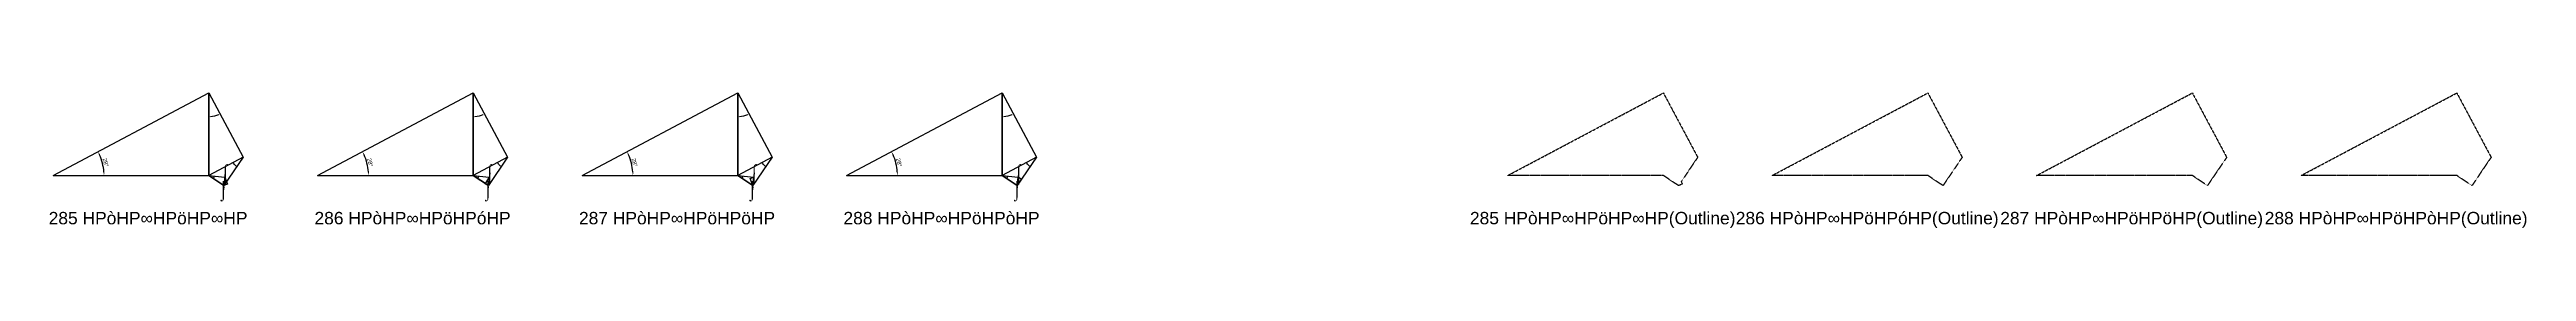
# Model space of a CAD drawing. Header units: millimetres. Extents: x 130683 to 598801, y -2841579 to 24518.
# Drawn here: x 257980 to 496637, y -2434889 to -2421834 of the extents above; entities that cross this region are included whole.
import ezdxf
from ezdxf.enums import TextEntityAlignment as Align

# ---------------------------------------------------------------- set-up
doc = ezdxf.new("R2010")
doc.units = ezdxf.units.MM
doc.header["$PDMODE"] = 35
doc.linetypes.add('DASHED', pattern=[19.05, 12.7, -6.35])
for name, color, linetype in [('BASE', 170, 'Continuous'), ('HYPOTENUSE', 20, 'Continuous'), ('PERPENDICULAR', 90, 'Continuous')]:
    doc.layers.add(name, color=color, linetype=linetype)
doc.styles.add('Arial', font='arial.ttf')
doc.dimstyles.new('ISO-25', dxfattribs={"dimtxt": 250, "dimasz": 100, "dimexe": 1.25, "dimexo": 0.625, "dimgap": 100, "dimtad": 1, "dimdec": 0, "dimtxsty": 'Arial', "dimcen": 2.5, "dimadec": 0, "dimazin": 0, "dimtfac": 1, "dimtdec": 0, "dimtmove": 0, "dimatfit": 3, "dimfxl": 1, "dimarcsym": 0})

# ---------------------------------------------------------------- blocks, each defined once
blk = doc.blocks.new('*D2')
at = {"color": 0, "lineweight": -2, "ltscale": 100, "transparency": 16777216}
blk.add_arc((0, 0), 4906, 4.08845, 23.91155, dxfattribs=at)
at = {"color": 0, "ltscale": 100, "transparency": 16777216}
for points in [[(4432, 1963), (4537, 2014), (4332, 2303)], [(4952, 352), (4835, 348), (4906, 0)]]:
    blk.add_solid(points, dxfattribs=at)
at = {"layer": 'Defpoints', "color": 0, "ltscale": 100, "transparency": 16777216}
for p in [(15000, 7976), (0, 0), (0, 0), (4841, 796), (15000, 0)]:
    blk.add_point(p, dxfattribs=at)
at = {"color": 0, "ltscale": 100, "transparency": 16777216, "insert": (5055, 1260), "char_height": 400, "attachment_point": 5, "rotation": 284, "style": 'Arial'}
blk.add_mtext('28°', dxfattribs=at)
blk = doc.blocks.new('GTN')
at = {"layer": 'BASE'}
blk.add_line((0, 0), (15000, 0), dxfattribs=at)
at = {"layer": 'HYPOTENUSE'}
blk.add_line((0, 0), (15000, 7975.6), dxfattribs=at)
at = {"layer": 'PERPENDICULAR'}
blk.add_line((15000, 0), (15000, 7975.6), dxfattribs=at)
at = {"color": 4, "ltscale": 100}
dim = blk.add_angular_dim_2l(base=(4841, 795.6), line1=((0, 0), (15000, 0)), line2=((0, 0), (15000, 7975.6)), dimstyle='ISO-25', override={"dimtxt": 400, "dimasz": 350, "dimgap": 100}, dxfattribs=at)
dim.commit()
dim.dimension.update_dxf_attribs({"geometry": '*D2', "text_midpoint": (5055.4, 1260.5)})

msp = doc.modelspace()

# ---------------------------------------------------------------- linework, layer by layer
at = {"linetype": 'DASHED', "ltscale": 70}
for p, q in [((274909, -2429561), (274736, -2431202)), ((300391, -2429561), (300219, -2431202)), ((325874, -2429561), (325702, -2431202)), ((351357, -2429561), (351185, -2431202))]:
    msp.add_line(p, q, dxfattribs=at)
at = {"linetype": 'DASHED'}
for points in [[(415294, -2430647), (414935, -2430792), (413477, -2429809), (398477, -2429809), (413477, -2421834), (416783, -2428051), (415196, -2430405)], [(438960, -2429809), (423960, -2429809), (438960, -2421834), (442266, -2428051), (440418, -2430792)], [(464443, -2429809), (449443, -2429809), (464443, -2421834), (467749, -2428051), (465900, -2430792)], [(489926, -2429809), (474926, -2429809), (489926, -2421834), (493232, -2428051), (491383, -2430792)]]:
    msp.add_lwpolyline(points, close=True, dxfattribs=at)

# ---------------------------------------------------------------- block references
for p in [(258322, -2429809), (283805, -2429809), (309287, -2429809), (334770, -2429809)]:
    msp.add_blockref('GTN', p, dxfattribs=at)
at = {"linetype": 'DASHED', "ltscale": 100}
for p, xscale, yscale, zscale, rotation in [((273322, -2421834), -0.469471562785891, 0.469471562785891, 0.469471562785891, 118), ((298805, -2421834), -0.469471562785891, 0.469471562785891, 0.469471562785891, 118), ((324287, -2421834), -0.469471562785891, 0.469471562785891, 0.469471562785891, 118), ((349770, -2421834), -0.469471562785891, 0.469471562785891, 0.469471562785891, 118), ((276628, -2428051), -0.220403548264628, 0.220403548264628, 0.220403548264628, 55.99999999999988), ((302111, -2428051), -0.220403548264628, 0.220403548264628, 0.220403548264628, 55.99999999999988), ((327594, -2428051), -0.220403548264628, 0.220403548264628, 0.220403548264628, 55.99999999999988), ((353076, -2428051), -0.220403548264628, 0.220403548264628, 0.220403548264628, 55.99999999999988), ((273322, -2429809), -0.10347319824735, 0.10347319824735, 0.10347319824735, 174.000000000001), ((274865, -2429971), -0.048577724087624, 0.048577724087624, 0.048577724087624, 111.9999999999971), ((298805, -2429809), -0.10347319824735, 0.10347319824735, 0.10347319824735, 174.000000000001), ((300348, -2429971), 0.048577724087624, 0.048577724087624, 0.048577724087624, 235.9999999999972), ((324287, -2429809), -0.10347319824735, 0.10347319824735, 0.10347319824735, 174.000000000001), ((325745, -2430792), -0.048577724087624, 0.048577724087624, 0.048577724087624, 291.9999999999972), ((349770, -2429809), -0.10347319824735, 0.10347319824735, 0.10347319824735, 174.000000000001), ((351228, -2430792), 0.048577724087624, 0.048577724087624, 0.048577724087624, 55.99999999999716)]:
    msp.add_blockref('GTN', p, dxfattribs=dict(at, xscale=xscale, yscale=yscale, zscale=zscale, rotation=rotation))

# ---------------------------------------------------------------- texts
at = {"linetype": 'DASHED', "ltscale": 100, "style": 'Arial'}
for s, p in [('⌠', (274909, -2429561)), ('⌠', (300391, -2429561)), ('⌠', (325874, -2429561)), ('⌠', (351357, -2429561)), ('⌡', (274736, -2431202)), ('⌡', (300219, -2431202)), ('⌡', (325702, -2431202)), ('⌡', (351185, -2431202)), ('285 HPòHP∞HPöHP∞HP', (267475, -2433928)), ('286 HPòHP∞HPöHPóHP', (292958, -2433928)), ('287 HPòHP∞HPöHPöHP', (318441, -2433928)), ('288 HPòHP∞HPöHPòHP', (343923, -2433928)), ('285 HPòHP∞HPöHP∞HP(Outline)', (407630, -2433928)), ('286 HPòHP∞HPöHPóHP(Outline)', (433113, -2433928)), ('287 HPòHP∞HPöHPöHP(Outline)', (458596, -2433928)), ('288 HPòHP∞HPöHPòHP(Outline)', (484079, -2433928))]:
    msp.add_text(s, height=1200, dxfattribs=at).set_placement(p, align=Align.MIDDLE_CENTER)

doc.saveas('drawing.dxf')
